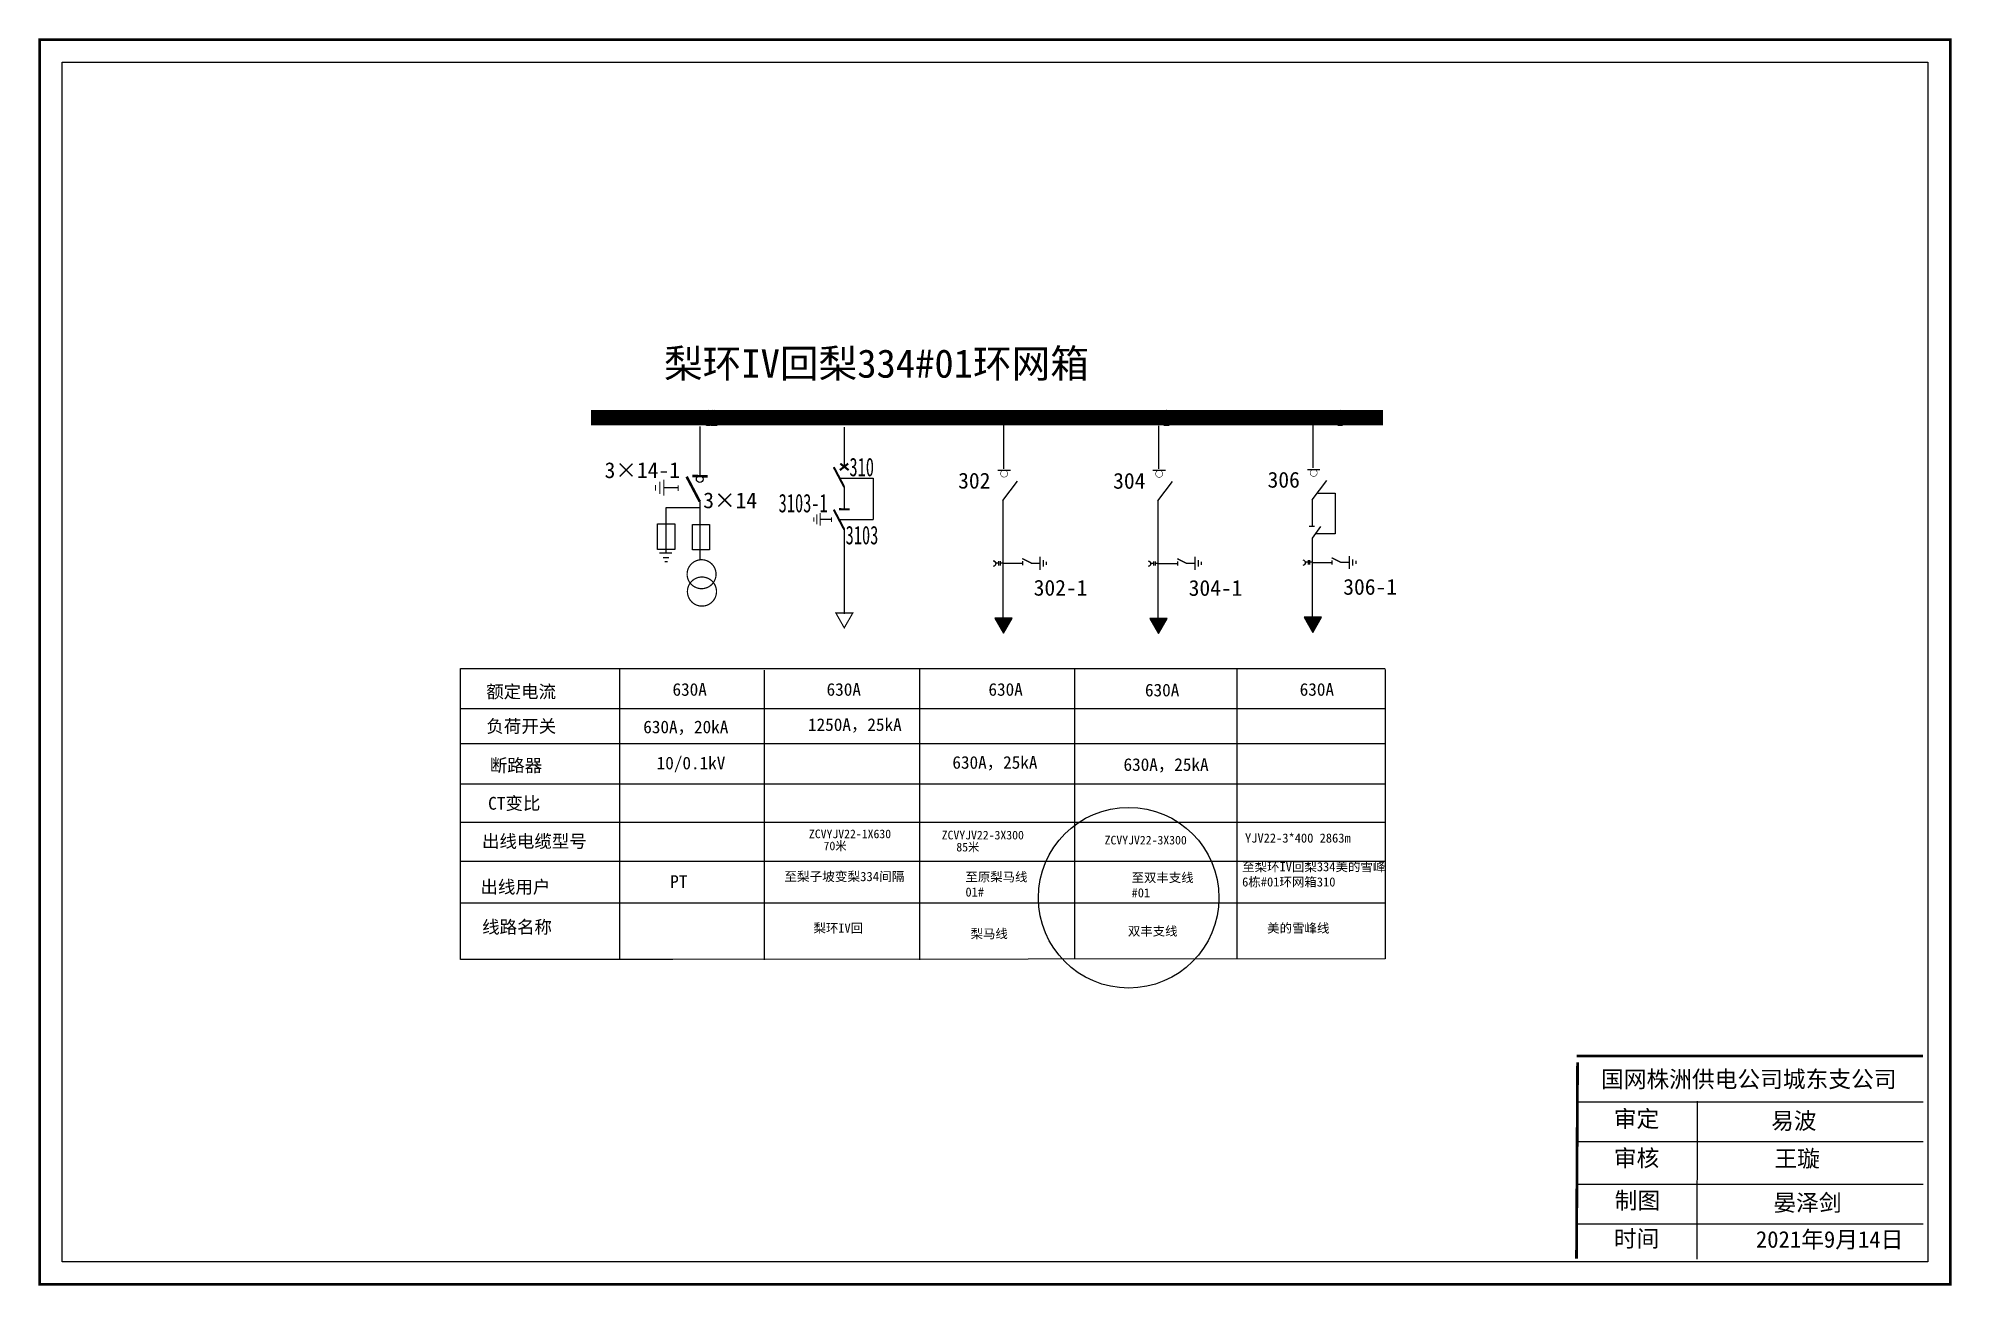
# Model space of a CAD drawing. Header units: millimetres. Extents: x -1428 to -1025, y -522 to -436.
# Drawn here: x -1427.6 to -1301.9, y -521.5 to -439.7 of the extents above; entities that cross this region are included whole.
import ezdxf

# ---------------------------------------------------------------- set-up
doc = ezdxf.new("R2010")
doc.units = ezdxf.units.MM
doc.layers.add('1', color=7, linetype='Continuous')
doc.layers.add('2', color=7, linetype='Continuous')
doc.styles.add('_txtstyle_1.18_0_0', font='simsun.ttc', dxfattribs={"height": 1.180683})
doc.styles.add('_txtstyle_1.20_0_0', font='simsun.ttc', dxfattribs={"height": 1.204384})
doc.styles.add('HZ', font='')
doc.styles.add('hztxt_txtstyle_2.70_0_0', font='simkai.ttf', dxfattribs={"height": 2.7})
doc.styles.add('KaiTi_GB2312_txtstyle_1.09_0_0', font='simkai_0.ttf', dxfattribs={"height": 1.0944})
doc.styles.add('字体', font='simkai_0.ttf', dxfattribs={"height": 2.5})
doc.styles.add('宋体', font='')
doc.styles.get('HZ').set_extended_font_data('SimSun')
doc.styles.get('宋体').set_extended_font_data('SimSun')

msp = doc.modelspace()

# ---------------------------------------------------------------- texts
at = {"color": 7, "style": 'HZ'}
msp.add_text('梨环IV回梨334#01环网箱', height=1.8621, dxfattribs=at).set_placement((-1386.52, -461.93, -0.04))
at = {"color": 0, "style": '宋体', "width": 0.65}
for s, p in [('310', (-1374.34, -468.4, -0.04)), ('3103-1', (-1378.99, -470.77, -0.04)), ('3103', (-1374.59, -472.87, -0.04))]:
    msp.add_text(s, height=1.215, dxfattribs=at).set_placement(p)
at = {"color": 0}
for s, height, p in [('3×14-1', 1.039, (-1390.42, -468.52, -0.04)), ('302', 1.039, (-1367.2, -469.21, -0.04)), ('304', 1.039, (-1357.02, -469.22, -0.04)), ('306', 1.039, (-1346.88, -469.15, -0.04)), ('3×14', 1.039, (-1383.94, -470.5, -0.04)), ('302-1', 1.039, (-1362.24, -476.24, -0.04)), ('304-1', 1.039, (-1352.06, -476.25, -0.04)), ('306-1', 1.039, (-1341.91, -476.18, -0.04)), ('630A', 0.829, (-1385.96, -482.81, -0.04)), ('630A', 0.829, (-1375.84, -482.81, -0.04)), ('630A', 0.829, (-1365.21, -482.81, -0.04)), ('630A', 0.829, (-1354.93, -482.85, -0.04)), ('630A', 0.829, (-1344.77, -482.81, -0.04)), ('630A，20kA', 0.829, (-1387.88, -485.27, -0.04)), ('10/0.1kV', 0.829, (-1387, -487.64, -0.04)), ('PT', 0.829, (-1386.11, -495.42, -0.04))]:
    msp.add_text(s, height=height, dxfattribs=at).set_placement(p)
at = {"color": 0, "style": 'HZ'}
for s, p in [('额定电流', (-1398.19, -482.96, -0.04)), ('负荷开关', (-1398.18, -485.23, -0.04)), ('断路器', (-1397.96, -487.8, -0.04)), ('CT变比', (-1398.07, -490.29, -0.04)), ('出线电缆型号', (-1398.47, -492.78, -0.04)), ('出线用户', (-1398.57, -495.78, -0.04)), ('线路名称', (-1398.46, -498.41, -0.04))]:
    msp.add_text(s, height=0.84, dxfattribs=at).set_placement(p)
at = {"color": 7}
for s, p in [('1250A，25kA', (-1377.06, -485.12, -0.04)), ('630A，25kA', (-1367.58, -487.6, -0.04)), ('630A，25kA', (-1356.34, -487.74, -0.04))]:
    msp.add_text(s, height=0.829, dxfattribs=at).set_placement(p)
for s, height, p in [('ZCVYJV22-1X630', 0.5667, (-1377, -492.16, -0.04)), ('70米', 0.567, (-1376.04, -492.95, -0.04)), ('ZCVYJV22-3X300', 0.5667, (-1368.28, -492.24)), ('85米', 0.567, (-1367.32, -493.03)), ('ZCVYJV22-3X300', 0.5667, (-1357.58, -492.57))]:
    msp.add_text(s, height=height).set_placement(p)
at = {"color": 0, "linetype": 'Continuous', "attachment_point": 1}
for s, insert, char_height, width, style in [('{\\fSimSun|b0|i0|c134|p2;YJV22-3*400 2863m}', (-1348.36, -491.85), 0.6, 8.5729, 'hztxt_txtstyle_2.70_0_0'), ('{\\fSimSun|b0|i0|c134|p2;至梨环IV回梨334美的雪峰6栋#01环网箱310}', (-1348.55, -493.73), 0.6, 9.4325, 'hztxt_txtstyle_2.70_0_0'), ('{\\fSimSun|b0|i0|c134|p2;美的雪峰线}', (-1346.91, -497.76), 0.6, 9.4325, 'hztxt_txtstyle_2.70_0_0'), ('国网株洲供电公司城东支公司', (-1324.98, -507.43), 1.0944, 29.9201, '字体'), ('\\f\uffbfﾬￌﾣﾤ_GB2312|b0|i0|c134|p49;审定', (-1324.14, -510.03), 1.0944, 8.5588, '字体'), ('易波', (-1313.81, -510.16), 1.094, 8.5588, '字体'), ('\\f\uffbfﾬￌﾣﾤ_GB2312|b0|i0|c134|p49;审核', (-1324.14, -512.61), 1.0944, 8.5588, '字体'), ('\\f\uffbfﾬￌﾣﾤ_GB2312|b0|i0|c134|p49;制图', (-1324.08, -515.39), 1.0944, 8.5588, '字体'), ('\\f\uffbfﾬￌﾣﾤ_GB2312|b0|i0|c134|p49;时间', (-1324.14, -517.9), 1.0944, 8.5588, '字体')]:
    msp.add_mtext(s, dxfattribs=dict(at, insert=insert, char_height=char_height, width=width, style=style))
at = {"color": 7, "linetype": 'Continuous', "attachment_point": 1}
for s, insert, char_height, width, style in [('至梨子坡变梨334间隔', (-1378.62, -494.37, -0.04), 0.6089, 8.3045, '_txtstyle_1.20_0_0'), ('至原梨马线01#', (-1366.72, -494.4, -0.04), 0.597, 4.1342, '_txtstyle_1.18_0_0'), ('{\\fSimSun|b0|i0|c134|p2;至双丰支线#01}', (-1355.81, -494.45, -0.04), 0.5969, 4.1342, '_txtstyle_1.18_0_0'), ('梨环IV回', (-1376.7, -497.76), 0.597, 4.1342, '_txtstyle_1.18_0_0'), ('梨马线', (-1366.38, -498.13), 0.597, 4.1342, '_txtstyle_1.18_0_0'), ('{\\fSimSun|b0|i0|c134|p2;双丰支线}', (-1356.05, -497.96), 0.5969, 4.1342, '_txtstyle_1.18_0_0'), ('王璇', (-1313.59, -512.64), 1.094, 8.5588, 'KaiTi_GB2312_txtstyle_1.09_0_0'), ('晏泽剑', (-1313.66, -515.54), 1.094, 8.5588, 'KaiTi_GB2312_txtstyle_1.09_0_0'), ('2021年9月14日', (-1314.81, -517.95), 1.094, 16.0081, 'KaiTi_GB2312_txtstyle_1.09_0_0')]:
    msp.add_mtext(s, dxfattribs=dict(at, insert=insert, char_height=char_height, width=width, style=style))

# ---------------------------------------------------------------- blocks, each defined once
blk = doc.blocks.new('JD')
for points in [[(-2, 0.2), (-2, -0.2), (2, 0.2), (2, -0.2)], [(1, -1.2), (1, -0.8), (-1, -1.2), (-1, -0.8)], [(-0.5, -1.8), (-0.5, -2.2), (0.5, -1.8), (0.5, -2.2)]]:
    blk.add_trace(points)

# ---------------------------------------------------------------- hatches: boundary and pattern name
for points in [[(-1364.23, -478.71), (-1363.66, -477.72), (-1364.8, -477.72)], [(-1354.05, -478.72), (-1353.48, -477.73), (-1354.62, -477.73)], [(-1343.9, -478.65), (-1343.33, -477.66), (-1344.47, -477.66)]]:
    msp.add_hatch(color=0).paths.add_polyline_path(points)

# ---------------------------------------------------------------- linework, layer by layer
at = {"color": 0}
for p, q in [((-1384.17, -465.14, -0.04), (-1384.17, -468.46, -0.04)), ((-1374.68, -465.17, -0.04), (-1374.68, -467.83, -0.04)), ((-1364.21, -467.91, -0.04), (-1364.21, -465.08, -0.04)), ((-1354.03, -467.92, -0.04), (-1354.03, -465.09, -0.04)), ((-1343.88, -467.85, -0.04), (-1343.88, -465.03, -0.04)), ((-1374.98, -468.53, -0.04), (-1372.79, -468.53, -0.04)), ((-1372.79, -468.53, -0.04), (-1372.79, -471.25, -0.04)), ((-1364.59, -468, -0.04), (-1363.76, -468, -0.04)), ((-1354.41, -468.01, -0.04), (-1353.58, -468.01, -0.04)), ((-1344.26, -467.95, -0.04), (-1343.44, -467.95, -0.04)), ((-1385.59, -469.17, -0.04), (-1386.52, -469.17, -0.04)), ((-1374.68, -469.11, -0.04), (-1374.68, -470.57, -0.04)), ((-1343.94, -469.95, -0.04), (-1343.94, -471.68, -0.04)), ((-1343.57, -469.52, -0.04), (-1342.44, -469.52, -0.04)), ((-1342.44, -469.52, -0.04), (-1342.44, -472.18, -0.04)), ((-1384.17, -470.06, -0.04), (-1384.17, -473.89, -0.04)), ((-1364.27, -470, -0.04), (-1364.27, -477.89, -0.04)), ((-1354.09, -470.01, -0.04), (-1354.09, -477.9, -0.04)), ((-1375.52, -471.25, -0.04), (-1376.26, -471.25, -0.04)), ((-1375.02, -471.25, -0.04), (-1372.79, -471.25, -0.04)), ((-1374.68, -471.9, -0.04), (-1374.68, -477.44, -0.04)), ((-1364.23, -474.11, -0.04), (-1362.97, -474.11, -0.04)), ((-1362.41, -474.1, -0.04), (-1361.84, -474.1, -0.04)), ((-1354.05, -474.12, -0.04), (-1352.79, -474.12, -0.04)), ((-1352.23, -474.11, -0.04), (-1351.66, -474.11, -0.04)), ((-1343.9, -474.06, -0.04), (-1342.64, -474.06, -0.04)), ((-1342.09, -474.04, -0.04), (-1341.51, -474.04, -0.04)), ((-1389.44, -481.01, -0.04), (-1389.44, -500.13, -0.04)), ((-1379.94, -481.12, -0.04), (-1379.94, -500.15, -0.04)), ((-1399.88, -483.64, -0.04), (-1392.28, -483.64, -0.04)), ((-1392.32, -483.64, -0.04), (-1385.91, -483.64, -0.04)), ((-1387.17, -483.64, -0.04), (-1339.16, -483.64, -0.04)), ((-1399.88, -485.95, -0.04), (-1392.31, -485.95, -0.04)), ((-1392.35, -485.95, -0.04), (-1385.94, -485.95, -0.04)), ((-1386.05, -485.95, -0.04), (-1339.16, -485.95, -0.04)), ((-1399.88, -491.11, -0.04), (-1392.37, -491.11, -0.04)), ((-1392.41, -491.11, -0.04), (-1386, -491.11, -0.04)), ((-1386.1, -491.11, -0.04), (-1339.16, -491.11, -0.04))]:
    msp.add_line(p, q, dxfattribs=at)
at = {"color": 7, "linetype": 'Continuous'}
for p, q in [((-1384.18, -470.48, -0.04), (-1386.39, -470.48, -0.04)), ((-1386.39, -470.48, -0.04), (-1386.39, -473.39, -0.04)), ((-1344.14, -471.68, -0.04), (-1343.8, -471.68, -0.04)), ((-1343.41, -471.7, -0.04), (-1343.95, -472.47, -0.04)), ((-1343.95, -472.47, -0.04), (-1343.95, -477.66, -0.04)), ((-1386.82, -473.43, -0.04), (-1386, -473.43, -0.04)), ((-1386.58, -473.74, -0.04), (-1386.21, -473.74, -0.04)), ((-1386.47, -474, -0.04), (-1386.29, -474, -0.04))]:
    msp.add_line(p, q, dxfattribs=at)
at = {"color": 0, "linetype": 'Continuous'}
for p, q in [((-1326.58, -509.47), (-1303.83, -509.47)), ((-1318.66, -509.42), (-1318.68, -519.8)), ((-1326.58, -512.06), (-1303.83, -512.06)), ((-1326.58, -514.88), (-1303.83, -514.88)), ((-1326.58, -517.48), (-1303.83, -517.48))]:
    msp.add_line(p, q, dxfattribs=at)
at = {"color": 0, "linetype": 'Continuous', "const_width": 0.182}
msp.add_lwpolyline([(-1427.52, -439.74), (-1302.04, -439.74), (-1302.04, -521.45), (-1427.52, -521.45)], close=True, dxfattribs=at)
at = {"color": 0, "linetype": 'Continuous'}
msp.add_lwpolyline([(-1426.04, -441.22), (-1303.51, -441.22), (-1303.51, -519.97), (-1426.04, -519.97)], close=True, dxfattribs=at)
at = {"color": 0, "elevation": -0.04}
for points, const_width in [([(-1391.32, -464.56), (-1339.3, -464.56)], 1.01), ([(-1386.79, -468.75), (-1386.79, -469.56)], 0.0752), ([(-1386.53, -468.62), (-1386.53, -469.68)], 0.0752), ([(-1384.17, -470.06), (-1385.03, -468.43)], 0.172), ([(-1383.64, -468.4), (-1384.66, -468.39)], 0.172), ([(-1374.68, -469.11), (-1375.37, -467.8)], 0.138), ([(-1374.42, -467.57), (-1374.97, -468)], 0.138), ([(-1374.94, -467.57), (-1374.39, -468)], 0.138), ([(-1364.59, -468), (-1363.76, -468)], 0.0703), ([(-1354.41, -468.01), (-1353.58, -468.01)], 0.0703), ([(-1344.26, -467.95), (-1343.44, -467.95)], 0.0703), ([(-1387.07, -468.97), (-1387.07, -469.35)], 0.0752), ([(-1385.59, -468.99), (-1385.59, -469.36)], 0.0752), ([(-1376.68, -471.09), (-1376.68, -471.39)], 0.0602), ([(-1376.48, -470.91), (-1376.48, -471.55)], 0.0602), ([(-1376.26, -470.81), (-1376.26, -471.65)], 0.0602), ([(-1375.52, -471.1), (-1375.52, -471.4)], 0.0602), ([(-1374.68, -471.9), (-1375.37, -470.59)], 0.138), ([(-1374.33, -470.58), (-1375.03, -470.56)], 0.138), ([(-1342.67, -473.75), (-1342.05, -474.06)], 0.0921), ([(-1362.99, -473.8), (-1362.38, -474.11)], 0.0921), ([(-1362.97, -473.97), (-1362.97, -474.25)], 0.0921), ([(-1352.81, -473.81), (-1352.2, -474.12)], 0.0921), ([(-1352.79, -473.98), (-1352.79, -474.26)], 0.0921), ([(-1342.64, -473.91), (-1342.64, -474.2)], 0.0921)]:
    msp.add_lwpolyline(points, dxfattribs=dict(at, const_width=const_width))
for points, const_width in [([(-1364.41, -468.23, 1), (-1363.95, -468.23, 1)], 0.0351), ([(-1354.23, -468.24, 1), (-1353.77, -468.24, 1)], 0.0351), ([(-1344.08, -468.18, 1), (-1343.62, -468.18, 1)], 0.0351), ([(-1383.1, -474.83, -1), (-1385, -474.83, -1)], 0.0805), ([(-1383.07, -475.97, -1), (-1384.98, -475.97, -1)], 0.0805)]:
    msp.add_lwpolyline(points, format="xyb", close=True, dxfattribs=dict(at, const_width=const_width))
at = {"color": 0, "linetype": 'Continuous', "elevation": -0.04}
for points in [[(-1386.94, -471.52), (-1385.81, -471.52), (-1385.81, -473.2), (-1386.94, -473.2)], [(-1384.65, -471.57), (-1383.52, -471.57), (-1383.52, -473.24), (-1384.65, -473.24)]]:
    msp.add_lwpolyline(points, close=True, dxfattribs=at)
at = {"color": 7, "linetype": 'Continuous', "elevation": -0.04}
msp.add_lwpolyline([(-1342.44, -472.18), (-1343.73, -472.18)], dxfattribs=at)
at = {"color": 0, "elevation": -0.04}
for points in [[(-1364.9, -473.95, -0.877934), (-1364.89, -474.32)], [(-1354.72, -473.96, -0.877934), (-1354.71, -474.33)], [(-1344.57, -473.89, -0.877934), (-1344.56, -474.27)]]:
    msp.add_lwpolyline(points, format="xyb", dxfattribs=at)
for points in [[(-1364.54, -474.11), (-1364.73, -474.11)], [(-1364.54, -473.98), (-1364.54, -474.26)], [(-1364.45, -473.98), (-1364.45, -474.26)], [(-1364.23, -474.11), (-1364.45, -474.11)], [(-1354.36, -474.12), (-1354.55, -474.12)], [(-1354.36, -473.99), (-1354.36, -474.27)], [(-1354.27, -473.99), (-1354.27, -474.27)], [(-1354.05, -474.12), (-1354.27, -474.12)], [(-1344.21, -474.05), (-1344.4, -474.05)], [(-1344.21, -473.92), (-1344.21, -474.2)], [(-1344.12, -473.92), (-1344.12, -474.2)], [(-1343.9, -474.05), (-1344.12, -474.05)]]:
    msp.add_lwpolyline(points, dxfattribs=at)
at = {"color": 0, "const_width": 0.0776, "elevation": -0.04}
msp.add_lwpolyline([(-1375.23, -477.38), (-1374.68, -478.35), (-1374.12, -477.38)], close=True, dxfattribs=at)
at = {"color": 0, "elevation": -0.04}
for points in [[(-1364.23, -478.71), (-1363.66, -477.72), (-1364.8, -477.72)], [(-1354.05, -478.72), (-1353.48, -477.73), (-1354.62, -477.73)], [(-1343.9, -478.65), (-1343.33, -477.66), (-1344.47, -477.66)]]:
    msp.add_lwpolyline(points, close=True, dxfattribs=at)
at = {"color": 0, "linetype": 'Continuous', "const_width": 0.182}
for points in [[(-1326.58, -506.46), (-1303.83, -506.46)], [(-1326.52, -506.87), (-1326.59, -519.76)]]:
    msp.add_lwpolyline(points, dxfattribs=at)
at = {"color": 0}
for centre, radius in [((-1383.61, -464.57, -0.04), 0.503), ((-1383.3, -464.57, -0.04), 0.503), ((-1383.17, -464.57, -0.04), 0.503), ((-1353.54, -464.57, -0.04), 0.503), ((-1353.49, -464.57, -0.04), 0.503), ((-1342.11, -464.57, -0.04), 0.503), ((-1384.17, -468.59, -0.04), 0.224)]:
    msp.add_circle(centre, radius, dxfattribs=at)
at = {"color": 1}
msp.add_circle((-1356, -496.07), 5.93, dxfattribs=at)
at = {"layer": '1', "color": 0, "elevation": -0.04}
for points in [[(-1364.9, -473.94, -0.877934), (-1364.89, -474.32)], [(-1354.72, -473.95, -0.877934), (-1354.71, -474.33)], [(-1344.57, -473.89, -0.877934), (-1344.56, -474.26)]]:
    msp.add_lwpolyline(points, format="xyb", dxfattribs=at)
at = {"layer": '2', "color": 0}
for p, q in [((-1343.94, -469.95, -0.04), (-1342.99, -468.68, -0.04)), ((-1364.27, -470, -0.04), (-1363.31, -468.73, -0.04)), ((-1354.09, -470.01, -0.04), (-1353.13, -468.74, -0.04)), ((-1399.88, -500.13, -0.04), (-1399.88, -481.01, -0.04)), ((-1399.88, -481.01, -0.04), (-1392.31, -481.01, -0.04)), ((-1392.35, -481.01, -0.04), (-1385.94, -481.01, -0.04)), ((-1386.05, -481.01, -0.04), (-1339.16, -481.01, -0.04)), ((-1369.74, -481.03, -0.04), (-1369.74, -500.15, -0.04)), ((-1359.55, -481.09, -0.04), (-1359.55, -500.03, -0.04)), ((-1348.9, -481.09, -0.04), (-1348.9, -500.09, -0.04)), ((-1339.16, -481.08, -0.04), (-1339.16, -500.08, -0.04)), ((-1399.88, -488.6, -0.04), (-1387.26, -488.6, -0.04)), ((-1392.51, -488.6, -0.04), (-1386.1, -488.6, -0.04)), ((-1386.21, -488.6, -0.04), (-1339.16, -488.6, -0.04)), ((-1399.88, -493.66, -0.04), (-1339.16, -493.66, -0.04)), ((-1392.31, -496.43, -0.04), (-1399.88, -496.43, -0.04)), ((-1385.94, -496.43, -0.04), (-1392.35, -496.43, -0.04)), ((-1339.16, -496.43, -0.04), (-1386.05, -496.43, -0.04)), ((-1392.31, -500.13, -0.04), (-1399.88, -500.13, -0.04)), ((-1385.94, -500.13, -0.04), (-1392.35, -500.13, -0.04)), ((-1339.16, -500.08, -0.04), (-1386.05, -500.13, -0.04))]:
    msp.add_line(p, q, dxfattribs=at)

# ---------------------------------------------------------------- block references
at = {"color": 0, "xscale": 0.2148759755742731, "yscale": 0.2148759755742731, "zscale": 0.2148759756121914, "rotation": 90}
for p in [(-1361.83, -474.12, -0.04), (-1351.65, -474.12, -0.04), (-1341.5, -474.06, -0.04)]:
    msp.add_blockref('JD', p, dxfattribs=at)

msp.set_redraw_order([(e.dxf.handle, doc.entitydb.next_handle()) for e in msp.query("TEXT MTEXT ATTDEF DIMENSION ARC_DIMENSION")])  # texts and dimensions are drawn at this point

doc.saveas('drawing.dxf')
